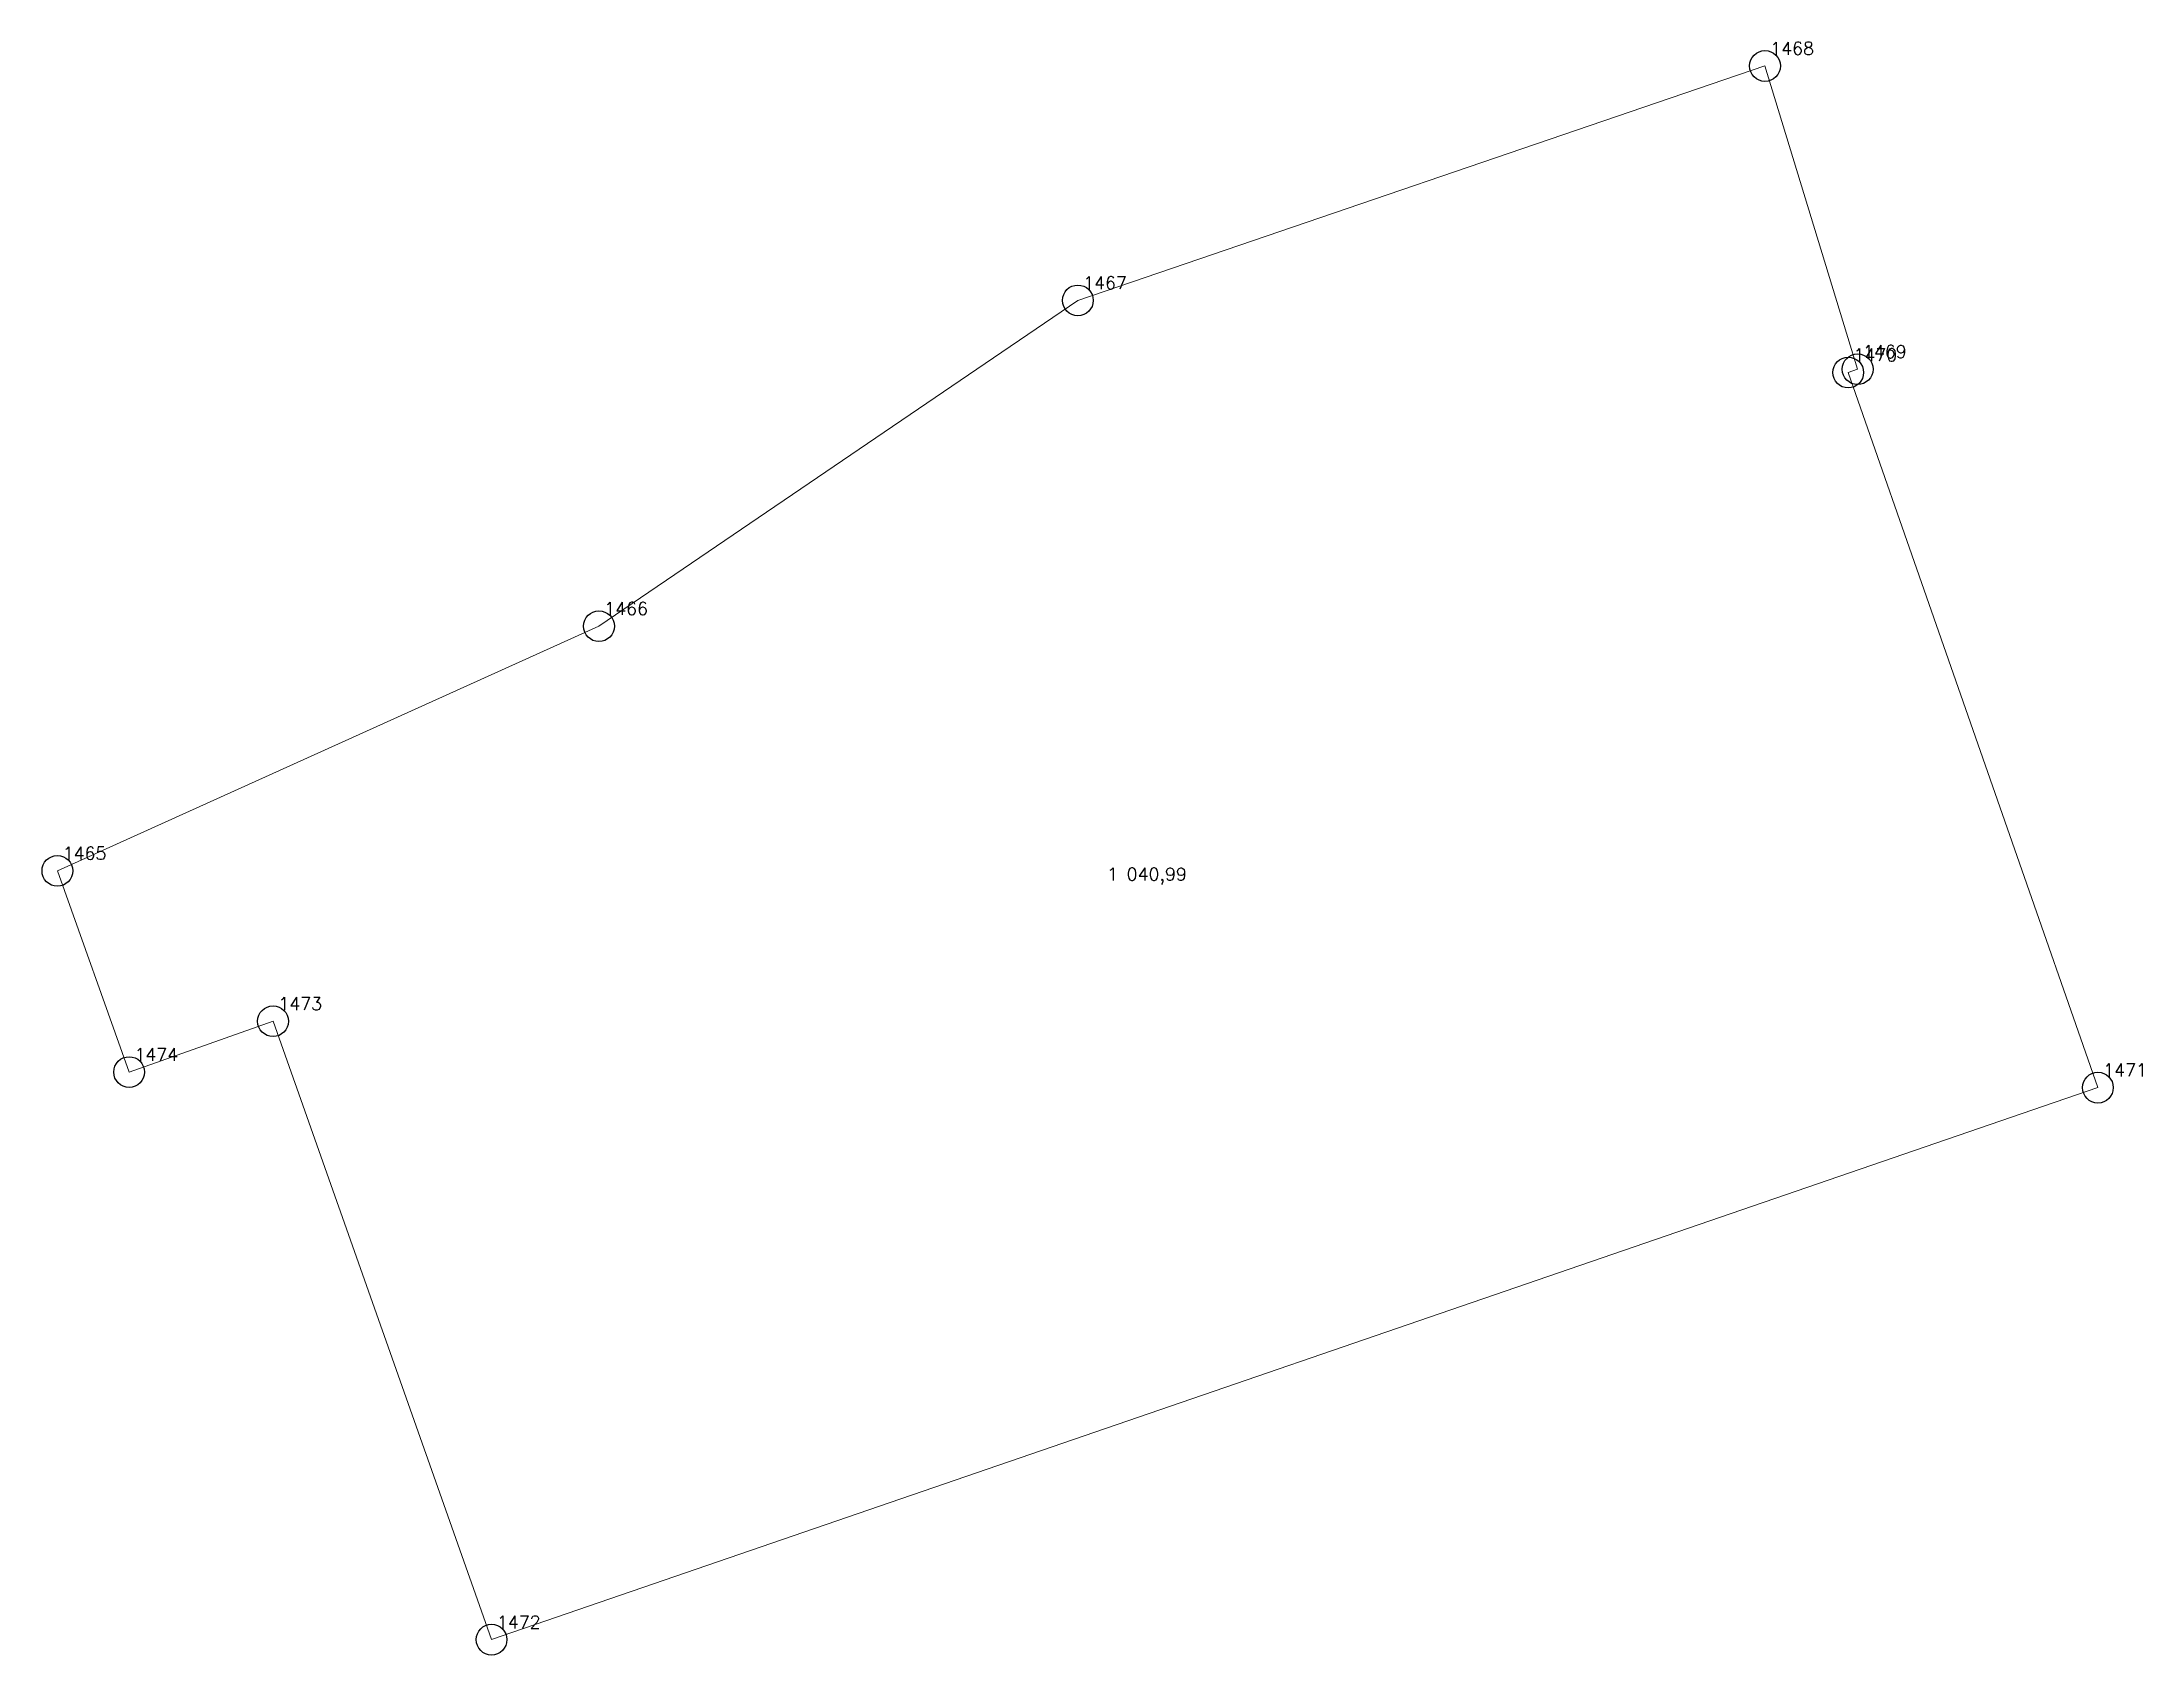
# Model space of a CAD drawing. Extents: x 1391578 to 1399811, y 355675 to 360827.
# Drawn here: x 1396128.3 to 1396179.5, y 359666 to 359705.4 of the extents above; entities that cross this region are included whole.
import ezdxf

# ---------------------------------------------------------------- set-up
doc = ezdxf.new("R2010")
doc.units = 0
doc.header["$PDMODE"] = 33
doc.header["$PDSIZE"] = 0.75
doc.layers.add('6 - утвержденные границы территорий окн', color=7, linetype='Continuous')
doc.styles.get("Standard").update_dxf_attribs({"font": 'simplex.shx'})

msp = doc.modelspace()

# ---------------------------------------------------------------- texts
at = {"layer": '6 - утвержденные границы территорий окн', "color": 7}
for s, p in [('1468', (1396170.449, 359705.079)), ('1467', (1396153.689, 359699.359)), ('1469', (1396172.709, 359697.679)), ('1470', (1396172.479, 359697.599)), ('1466', (1396142.009, 359691.409)), ('1465', (1396128.799, 359685.439)), ('1 040,99', (1396154.271, 359684.93)), ('1473', (1396134.059, 359681.769)), ('1474', (1396130.549, 359680.529)), ('1471', (1396178.569, 359680.149)), ('1472', (1396139.389, 359666.679))]:
    msp.add_text(s, height=0.3111, dxfattribs=at).set_placement(p)

# ---------------------------------------------------------------- linework, layer by layer
at = {"layer": '6 - утвержденные границы территорий окн', "color": 7, "lineweight": 20}
msp.add_lwpolyline([(1396128.67, 359685.165), (1396141.88, 359691.135), (1396153.56, 359699.085), (1396170.32, 359704.805), (1396172.58, 359697.405), (1396172.35, 359697.325), (1396178.44, 359679.875), (1396139.26, 359666.405), (1396133.93, 359681.495), (1396130.42, 359680.255), (1396128.67, 359685.165)], close=True, dxfattribs=at)
at = {"layer": '6 - утвержденные границы территорий окн'}
for p in [(1396170.32, 359704.805), (1396153.56, 359699.085), (1396172.35, 359697.325), (1396172.58, 359697.405), (1396141.88, 359691.135), (1396128.67, 359685.165), (1396133.93, 359681.495), (1396130.42, 359680.255), (1396178.44, 359679.875), (1396139.26, 359666.405)]:
    msp.add_point(p, dxfattribs=at)

msp.set_redraw_order([(e.dxf.handle, doc.entitydb.next_handle()) for e in msp.query("TEXT MTEXT ATTDEF DIMENSION ARC_DIMENSION")])  # texts and dimensions are drawn at this point

doc.saveas('drawing.dxf')
